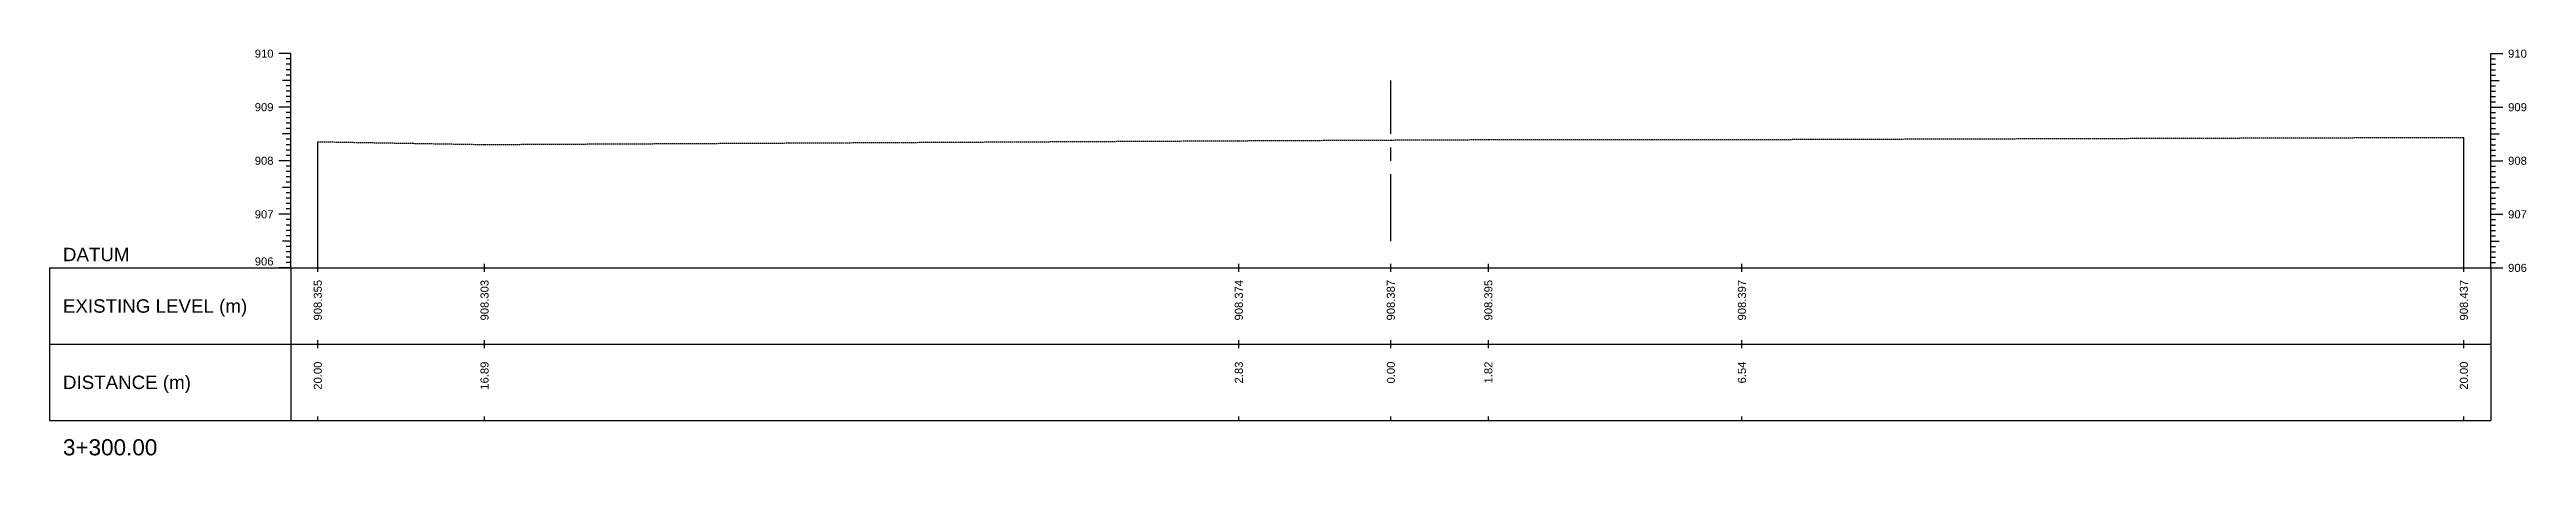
# Model space of a CAD drawing. Header units: millimetres. Extents: x 1478788 to 1486142, y 824439 to 831516.
# Drawn here: x 1484637.5 to 1485099.2, y 824814.2 to 824890 of the extents above; entities that cross this region are included whole.
import ezdxf
from ezdxf.enums import TextEntityAlignment as Align

# ---------------------------------------------------------------- set-up
doc = ezdxf.new("R2010")
doc.units = ezdxf.units.MM
doc.linetypes.add('CENTER', pattern=[2, 1.25, -0.25, 0.25, -0.25])
doc.linetypes.add('HIDDEN', pattern=[0.375, 0.25, -0.125])
for name, color, linetype in [('CL', 6, 'CENTER'), ('CS_Drawing', 7, 'Continuous'), ('GL', 3, 'HIDDEN')]:
    doc.layers.add(name, color=color, linetype=linetype)
doc.styles.get("Standard").update_dxf_attribs({"font": 'arial.ttf'})

msp = doc.modelspace()

# ---------------------------------------------------------------- texts
at = {"layer": 'CS_Drawing'}
for s, p in [('910', (1484679.25, 824889.27)), ('909', (1484679.25, 824879.27)), ('908', (1484679.25, 824869.27)), ('907', (1484679.25, 824859.27))]:
    msp.add_text(s, height=1.5, dxfattribs=at).set_placement(p, align=Align.MIDDLE_RIGHT)
for s, height, p in [('910', 1.5, (1485095.75, 824889.27)), ('909', 1.5, (1485095.75, 824879.27)), ('908', 1.5, (1485095.75, 824869.27)), ('907', 1.5, (1485095.75, 824859.27)), ('DATUM', 2.5, (1484640, 824851.77)), ('906', 1.5, (1485095.75, 824849.27)), ('906', 1.5, (1485095.75, 824849.27)), ('EXISTING LEVEL (m)', 2.5, (1484640, 824842.15)), ('DISTANCE (m)', 2.5, (1484640, 824827.9)), ('3+300.00', 3, (1484640, 824815.77))]:
    msp.add_text(s, height=height, dxfattribs=at).set_placement(p, align=Align.MIDDLE_LEFT)
msp.add_text('906', height=1.5, dxfattribs=at).set_placement((1484679.25, 824849.72), align=Align.RIGHT)
for s, p in [('908.355', (1484687.5, 824847.02)), ('908.303', (1484718.58, 824847.02)), ('908.374', (1484859.17, 824847.02)), ('908.387', (1484887.5, 824847.02)), ('908.395', (1484905.68, 824847.02)), ('908.397', (1484952.94, 824847.02)), ('908.437', (1485087.5, 824847.02)), ('20.00', (1484687.5, 824831.77)), ('16.89', (1484718.58, 824831.77)), ('2.83', (1484859.17, 824831.77)), ('0.00', (1484887.5, 824831.77)), ('1.82', (1484905.68, 824831.77)), ('6.54', (1484952.94, 824831.77)), ('20.00', (1485087.5, 824831.77))]:
    msp.add_text(s, height=1.5, rotation=90, dxfattribs=at).set_placement(p, align=Align.MIDDLE_RIGHT)

# ---------------------------------------------------------------- linework, layer by layer
at = {"layer": 'CL', "ltscale": 10}
msp.add_line((1484887.5, 824854.27), (1484887.5, 824884.27), dxfattribs=at)
at = {"layer": 'CS_Drawing'}
for p, q in [((1484682.5, 824889.27), (1484680.25, 824889.27)), ((1484682.5, 824889.27), (1484680.93, 824889.27)), ((1484682.5, 824888.27), (1484681.6, 824888.27)), ((1484682.5, 824849.27), (1484682.5, 824889.27)), ((1485092.5, 824889.27), (1485094.75, 824889.27)), ((1485092.5, 824889.27), (1485094.08, 824889.27)), ((1485092.5, 824849.27), (1485092.5, 824889.27)), ((1485092.5, 824888.27), (1485093.4, 824888.27)), ((1484682.5, 824884.27), (1484680.93, 824884.27)), ((1484682.5, 824887.27), (1484681.6, 824887.27)), ((1484682.5, 824886.27), (1484681.6, 824886.27)), ((1484682.5, 824885.27), (1484681.6, 824885.27)), ((1484682.5, 824884.27), (1484681.6, 824884.27)), ((1484682.5, 824883.27), (1484681.6, 824883.27)), ((1485092.5, 824887.27), (1485093.4, 824887.27)), ((1485092.5, 824886.27), (1485093.4, 824886.27)), ((1485092.5, 824885.27), (1485093.4, 824885.27)), ((1485092.5, 824884.27), (1485094.08, 824884.27)), ((1485092.5, 824884.27), (1485093.4, 824884.27)), ((1485092.5, 824883.27), (1485093.4, 824883.27)), ((1484682.5, 824879.27), (1484680.25, 824879.27)), ((1484682.5, 824879.27), (1484680.93, 824879.27)), ((1484682.5, 824882.27), (1484681.6, 824882.27)), ((1484682.5, 824881.27), (1484681.6, 824881.27)), ((1484682.5, 824880.27), (1484681.6, 824880.27)), ((1484682.5, 824879.27), (1484681.6, 824879.27)), ((1484682.5, 824878.27), (1484681.6, 824878.27)), ((1485092.5, 824882.27), (1485093.4, 824882.27)), ((1485092.5, 824881.27), (1485093.4, 824881.27)), ((1485092.5, 824880.27), (1485093.4, 824880.27)), ((1485092.5, 824879.27), (1485094.75, 824879.27)), ((1485092.5, 824879.27), (1485094.08, 824879.27)), ((1485092.5, 824879.27), (1485093.4, 824879.27)), ((1485092.5, 824878.27), (1485093.4, 824878.27)), ((1484682.5, 824874.27), (1484680.93, 824874.27)), ((1484682.5, 824877.27), (1484681.6, 824877.27)), ((1484682.5, 824876.27), (1484681.6, 824876.27)), ((1484682.5, 824875.27), (1484681.6, 824875.27)), ((1484682.5, 824874.27), (1484681.6, 824874.27)), ((1485087.5, 824849.27), (1485087.5, 824873.64)), ((1485092.5, 824877.27), (1485093.4, 824877.27)), ((1485092.5, 824876.27), (1485093.4, 824876.27)), ((1485092.5, 824875.27), (1485093.4, 824875.27)), ((1485092.5, 824874.27), (1485094.08, 824874.27)), ((1485092.5, 824874.27), (1485093.4, 824874.27)), ((1484682.5, 824869.27), (1484680.25, 824869.27)), ((1484682.5, 824869.27), (1484680.93, 824869.27)), ((1484682.5, 824873.27), (1484681.6, 824873.27)), ((1484682.5, 824872.27), (1484681.6, 824872.27)), ((1484682.5, 824871.27), (1484681.6, 824871.27)), ((1484682.5, 824870.27), (1484681.6, 824870.27)), ((1484682.5, 824869.27), (1484681.6, 824869.27)), ((1484687.5, 824849.27), (1484687.5, 824872.82)), ((1485092.5, 824873.27), (1485093.4, 824873.27)), ((1485092.5, 824872.27), (1485093.4, 824872.27)), ((1485092.5, 824871.27), (1485093.4, 824871.27)), ((1485092.5, 824870.27), (1485093.4, 824870.27)), ((1485092.5, 824869.27), (1485094.75, 824869.27)), ((1485092.5, 824869.27), (1485094.08, 824869.27)), ((1485092.5, 824869.27), (1485093.4, 824869.27)), ((1484682.5, 824864.27), (1484680.93, 824864.27)), ((1484682.5, 824868.27), (1484681.6, 824868.27)), ((1484682.5, 824867.27), (1484681.6, 824867.27)), ((1484682.5, 824866.27), (1484681.6, 824866.27)), ((1484682.5, 824865.27), (1484681.6, 824865.27)), ((1484682.5, 824864.27), (1484681.6, 824864.27)), ((1485092.5, 824868.27), (1485093.4, 824868.27)), ((1485092.5, 824867.27), (1485093.4, 824867.27)), ((1485092.5, 824866.27), (1485093.4, 824866.27)), ((1485092.5, 824865.27), (1485093.4, 824865.27)), ((1485092.5, 824864.27), (1485094.08, 824864.27)), ((1485092.5, 824864.27), (1485093.4, 824864.27)), ((1484682.5, 824863.27), (1484681.6, 824863.27)), ((1484682.5, 824862.27), (1484681.6, 824862.27)), ((1484682.5, 824861.27), (1484681.6, 824861.27)), ((1484682.5, 824860.27), (1484681.6, 824860.27)), ((1485092.5, 824863.27), (1485093.4, 824863.27)), ((1485092.5, 824862.27), (1485093.4, 824862.27)), ((1485092.5, 824861.27), (1485093.4, 824861.27)), ((1485092.5, 824860.27), (1485093.4, 824860.27)), ((1484682.5, 824859.27), (1484680.25, 824859.27)), ((1484682.5, 824859.27), (1484680.93, 824859.27)), ((1484682.5, 824859.27), (1484681.6, 824859.27)), ((1484682.5, 824858.27), (1484681.6, 824858.27)), ((1484682.5, 824857.27), (1484681.6, 824857.27)), ((1484682.5, 824856.27), (1484681.6, 824856.27)), ((1484682.5, 824855.27), (1484681.6, 824855.27)), ((1485092.5, 824859.27), (1485094.75, 824859.27)), ((1485092.5, 824859.27), (1485094.08, 824859.27)), ((1485092.5, 824859.27), (1485093.4, 824859.27)), ((1485092.5, 824858.27), (1485093.4, 824858.27)), ((1485092.5, 824857.27), (1485093.4, 824857.27)), ((1485092.5, 824856.27), (1485093.4, 824856.27)), ((1485092.5, 824855.27), (1485093.4, 824855.27)), ((1484682.5, 824854.27), (1484680.93, 824854.27)), ((1484682.5, 824854.27), (1484681.6, 824854.27)), ((1484682.5, 824853.27), (1484681.6, 824853.27)), ((1484682.5, 824852.27), (1484681.6, 824852.27)), ((1484682.5, 824851.27), (1484681.6, 824851.27)), ((1485092.5, 824854.27), (1485094.08, 824854.27)), ((1485092.5, 824854.27), (1485093.4, 824854.27)), ((1485092.5, 824853.27), (1485093.4, 824853.27)), ((1485092.5, 824852.27), (1485093.4, 824852.27)), ((1485092.5, 824851.27), (1485093.4, 824851.27)), ((1484637.5, 824849.27), (1484682.5, 824849.27)), ((1484637.5, 824849.27), (1484637.5, 824820.77)), ((1484682.5, 824849.27), (1484680.25, 824849.27)), ((1484682.5, 824849.27), (1484680.93, 824849.27)), ((1484682.5, 824850.27), (1484681.6, 824850.27)), ((1484682.5, 824849.27), (1484681.6, 824849.27)), ((1484682.5, 824849.27), (1485092.5, 824849.27)), ((1484682.5, 824849.27), (1484682.5, 824820.77)), ((1484687.5, 824848.52), (1484687.5, 824850.02)), ((1484718.58, 824848.52), (1484718.58, 824850.02)), ((1484859.17, 824848.52), (1484859.17, 824850.02)), ((1484887.5, 824848.52), (1484887.5, 824850.02)), ((1484905.68, 824848.52), (1484905.68, 824850.02)), ((1484952.94, 824848.52), (1484952.94, 824850.02)), ((1485087.5, 824848.52), (1485087.5, 824850.02)), ((1485092.5, 824850.27), (1485093.4, 824850.27)), ((1485092.5, 824849.27), (1485094.75, 824849.27)), ((1485092.5, 824849.27), (1485094.08, 824849.27)), ((1485092.5, 824849.27), (1485093.4, 824849.27)), ((1485092.5, 824849.27), (1485092.5, 824820.77)), ((1484637.5, 824835.02), (1484682.5, 824835.02)), ((1484682.5, 824835.02), (1485092.5, 824835.02)), ((1484682.5, 824835.02), (1485092.5, 824835.02)), ((1484687.5, 824834.27), (1484687.5, 824835.77)), ((1484718.58, 824834.27), (1484718.58, 824835.77)), ((1484859.17, 824834.27), (1484859.17, 824835.77)), ((1484887.5, 824834.27), (1484887.5, 824835.77)), ((1484905.68, 824834.27), (1484905.68, 824835.77)), ((1484952.94, 824834.27), (1484952.94, 824835.77)), ((1485087.5, 824834.27), (1485087.5, 824835.77)), ((1484637.5, 824820.77), (1484682.5, 824820.77)), ((1484682.5, 824820.77), (1485092.5, 824820.77)), ((1484687.5, 824820.77), (1484687.5, 824821.52)), ((1484718.58, 824820.77), (1484718.58, 824821.52)), ((1484859.17, 824820.77), (1484859.17, 824821.52)), ((1484887.5, 824820.77), (1484887.5, 824821.52)), ((1484905.68, 824820.77), (1484905.68, 824821.52)), ((1484952.94, 824820.77), (1484952.94, 824821.52)), ((1485087.5, 824820.77), (1485087.5, 824821.52))]:
    msp.add_line(p, q, dxfattribs=at)
at = {"layer": 'GL'}
msp.add_lwpolyline([(1484687.5, 824872.82), (1484718.58, 824872.3), (1484859.17, 824873.01), (1484887.5, 824873.14), (1484905.68, 824873.22), (1484952.94, 824873.24), (1485087.5, 824873.64)], dxfattribs=at)

msp.set_redraw_order([(e.dxf.handle, doc.entitydb.next_handle()) for e in msp.query("TEXT MTEXT ATTDEF DIMENSION ARC_DIMENSION")])  # texts and dimensions are drawn at this point

doc.saveas('drawing.dxf')
